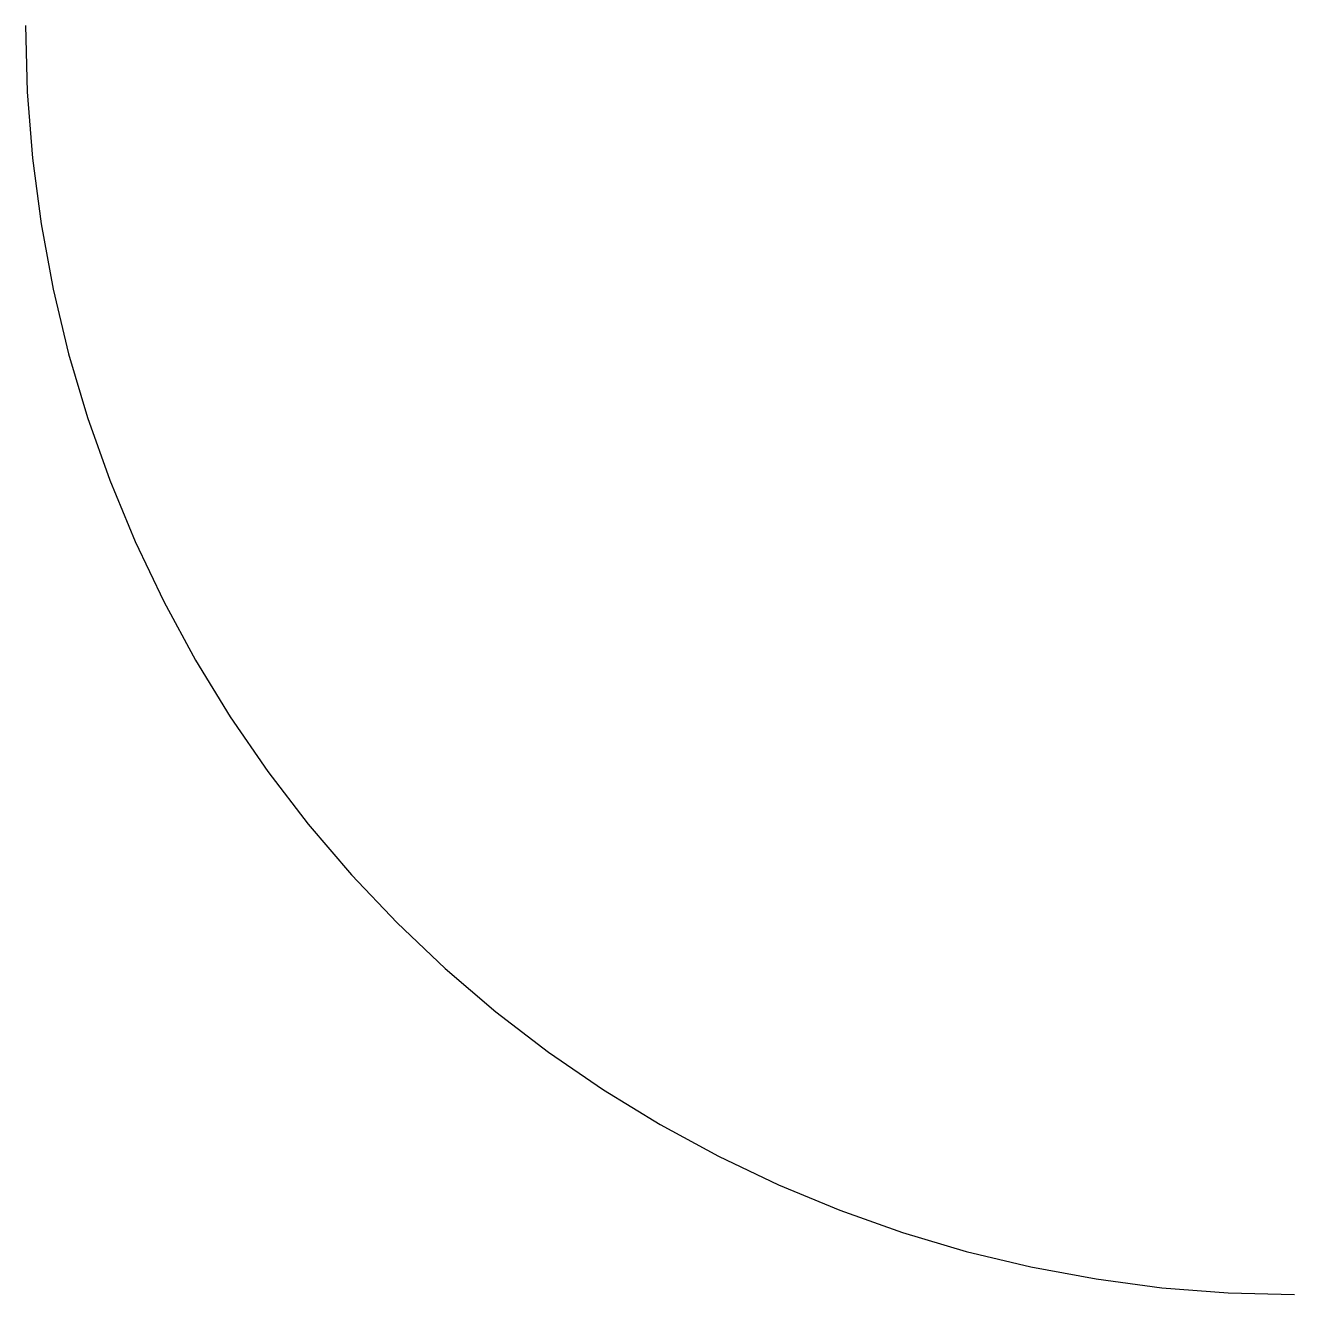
# Model space of a CAD drawing. Extents: x 0 to 11004, y -165 to 165.
# Drawn here: x 10974 to 11004, y 135 to 165 of the extents above; entities that cross this region are included whole.
import ezdxf

# ---------------------------------------------------------------- set-up
doc = ezdxf.new("R2010")
doc.units = 0
doc.header["$LTSCALE"] = 10
doc.layers.add('TEILE', color=7, linetype='CONTINUOUS')

msp = doc.modelspace()

# ---------------------------------------------------------------- linework, layer by layer
at = {"layer": 'TEILE', "color": 2}
for p, q in [((10973.996094, 165), (10974.038086, 163.429886)), ((10974.038086, 163.429886), (10974.161133, 161.86409)), ((10974.161133, 161.86409), (10974.366211, 160.30687)), ((10974.366211, 160.30687), (10974.652344, 158.762527)), ((10974.652344, 158.762527), (10975.018555, 157.235275)), ((10975.018555, 157.235275), (10975.464844, 155.729309)), ((10975.464844, 155.729309), (10975.988281, 154.248734)), ((10975.988281, 154.248734), (10976.59082, 152.797638)), ((10976.59082, 152.797638), (10977.265625, 151.379974)), ((10977.265625, 151.379974), (10978.015625, 149.999664)), ((10978.015625, 149.999664), (10978.836914, 148.660446)), ((10978.836914, 148.660446), (10979.725586, 147.366028)), ((10979.725586, 147.366028), (10980.682617, 146.119934)), ((10980.682617, 146.119934), (10981.701172, 144.925598)), ((10981.701172, 144.925598), (10982.783203, 143.786285)), ((10982.783203, 143.786285), (10983.921875, 142.705124)), ((10983.921875, 142.705124), (10985.117188, 141.685074)), ((10985.117188, 141.685074), (10986.362305, 140.728928)), ((10986.362305, 140.728928), (10987.657227, 139.83931)), ((10987.657227, 139.83931), (10988.996094, 139.018646)), ((10988.996094, 139.018646), (10990.376953, 138.269226)), ((10990.376953, 138.269226), (10991.794922, 137.593063)), ((10991.794922, 137.593063), (10993.246094, 136.99202)), ((10993.246094, 136.99202), (10994.725586, 136.467758)), ((10994.725586, 136.467758), (10996.231445, 136.021713)), ((10996.231445, 136.021713), (10997.758789, 135.65509)), ((10997.758789, 135.65509), (10999.302734, 135.368912)), ((10999.302734, 135.368912), (11000.860352, 135.16394)), ((11000.860352, 135.16394), (11002.426758, 135.040771)), ((11002.426758, 135.040771), (11003.996094, 134.999725)), ((11003.996094, 134.999725), (11003.996094, 135))]:
    msp.add_line(p, q, dxfattribs=at)

doc.saveas('drawing.dxf')
